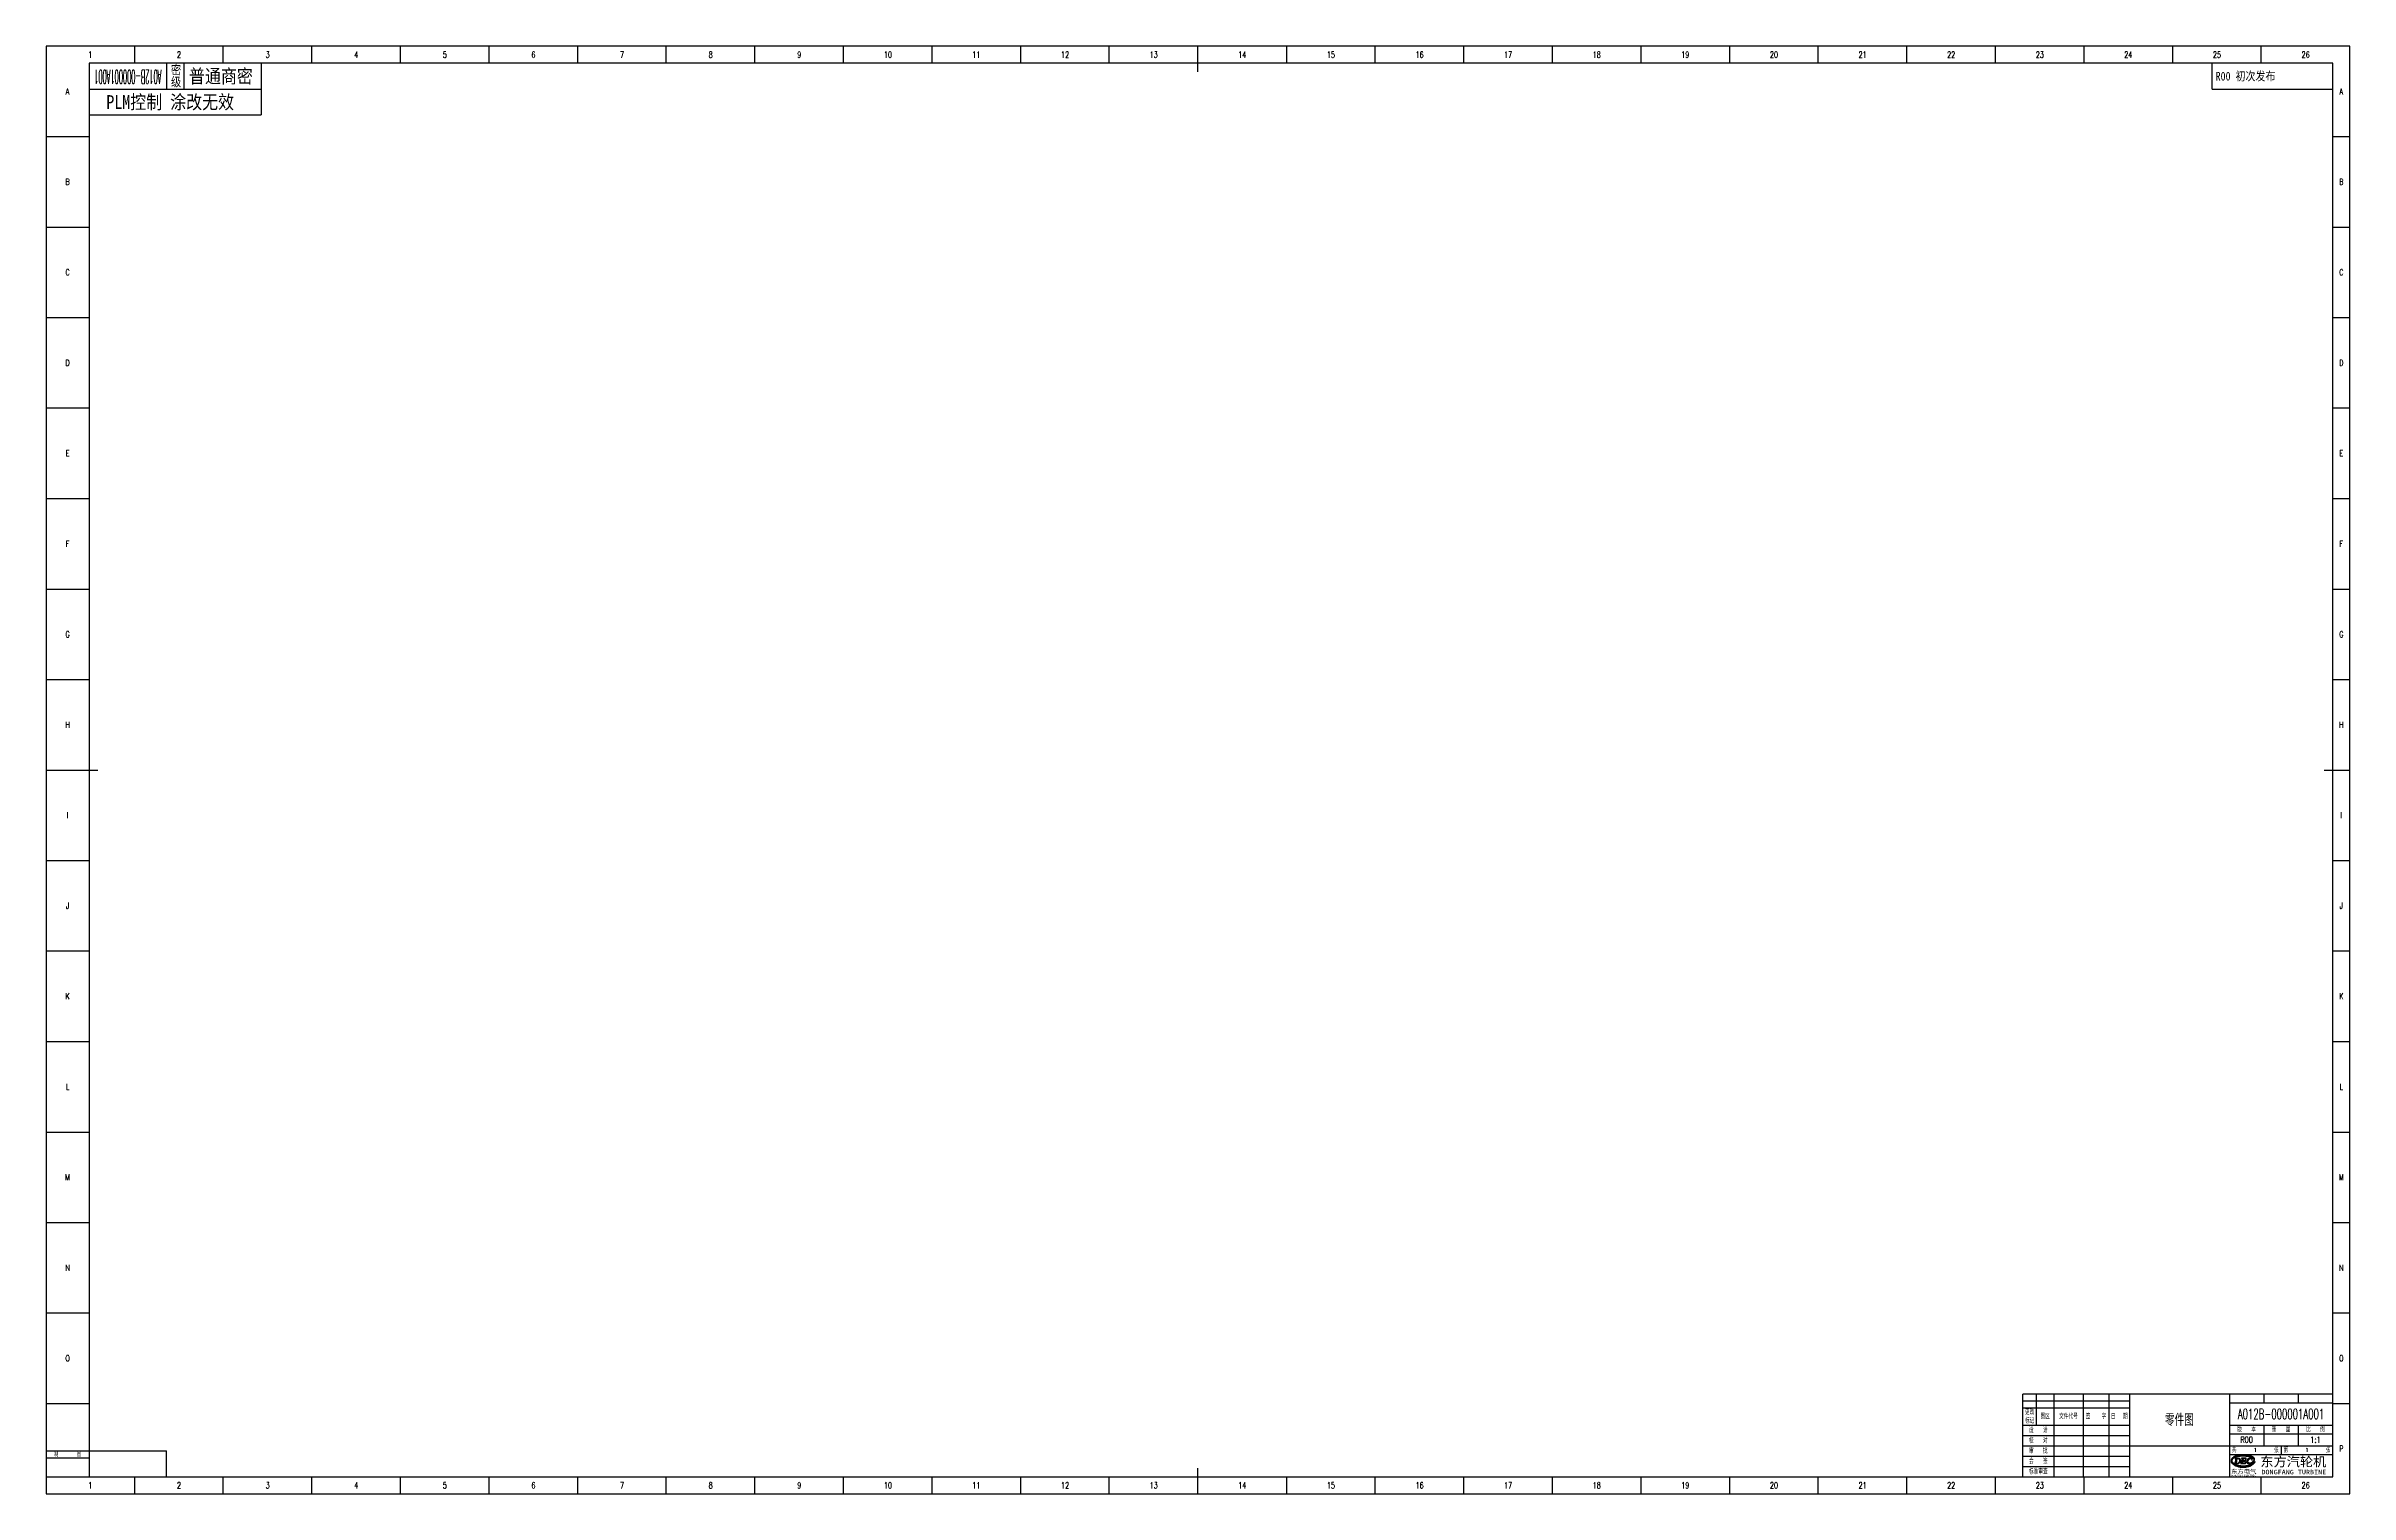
# Model space of a CAD drawing. Header units: millimetres. Extents: x 0 to 1338, y 0 to 841.
import ezdxf
from ezdxf.enums import TextEntityAlignment as Align

# ---------------------------------------------------------------- set-up
doc = ezdxf.new("R2010")
doc.units = ezdxf.units.MM
doc.layers.add('PDM_Title', color=7, linetype='Continuous')
doc.styles.add('HZ', font='TXT.SHX', dxfattribs={"width": 0.667, "bigfont": 'HZTXT.SHX'})
doc.styles.add('pdmHT', font='SIMHEI.TTF')

# ---------------------------------------------------------------- blocks, each defined once
blk = doc.blocks.new('FitPDM_DWGFrame')
at = {"layer": 'PDM_Title'}
h = blk.add_hatch(color=2, dxfattribs=at)
h.paths.add_polyline_path([(1271.3, 20.6), (1271.2, 20.6), (1271.2, 20.6), (1271.2, 20.6), (1271.3, 20.6), (1271.5, 20.6), (1271.5, 20.5), (1271.6, 20.5), (1271.6, 20.5), (1271.6, 20.4), (1271.6, 20.3), (1271.3, 18.1), (1271.2, 18), (1271.2, 17.9), (1271.2, 17.9), (1271.1, 17.8), (1271, 17.8), (1270.9, 17.8), (1270.8, 17.7), (1270.8, 17.7), (1270.7, 17.7), (1270.8, 17.6), (1270.8, 17.6), (1272.5, 17.6), (1272.7, 17.6), (1272.9, 17.7), (1273.1, 17.7), (1273.3, 17.8), (1273.5, 17.8), (1273.7, 18), (1273.9, 18.1), (1274, 18.2), (1274.2, 18.4), (1274.3, 18.5), (1274.4, 18.7), (1274.4, 18.8), (1274.5, 19), (1274.5, 19.2), (1274.5, 19.4), (1274.5, 19.6), (1274.5, 19.7), (1274.4, 19.9), (1274.3, 20.1), (1274.2, 20.3), (1274, 20.4), (1273.8, 20.5), (1273.5, 20.6), (1273.2, 20.6), (1273, 20.6)])
h.paths.add_polyline_path([(1272.5, 20.4), (1272.4, 20.3), (1272.4, 20.3), (1272.3, 20.2), (1272, 18.1), (1272, 18), (1272, 17.9), (1272, 17.9), (1272, 17.8), (1272.1, 17.8), (1272.3, 17.8), (1272.5, 17.8), (1272.6, 17.8), (1272.8, 17.8), (1272.9, 17.9), (1273, 17.9), (1273.1, 17.9), (1273.2, 18), (1273.3, 18), (1273.4, 18.1), (1273.4, 18.1), (1273.5, 18.2), (1273.6, 18.2), (1273.6, 18.3), (1273.7, 18.4), (1273.7, 18.4), (1273.8, 18.5), (1273.8, 18.6), (1273.8, 18.6), (1273.9, 18.7), (1273.9, 18.8), (1273.9, 18.9), (1274, 19), (1274, 19.1), (1274, 19.2), (1274, 19.3), (1274, 19.4), (1274, 19.5), (1274, 19.7), (1274, 19.8), (1273.9, 19.9), (1273.9, 20), (1273.8, 20), (1273.8, 20.1), (1273.8, 20.1), (1273.7, 20.2), (1273.7, 20.2), (1273.6, 20.3), (1273.5, 20.3), (1273.4, 20.4), (1273.3, 20.4), (1273.1, 20.5), (1272.9, 20.5), (1272.8, 20.5), (1272.7, 20.5)], flags=0)
h.paths.add_polyline_path([(1276.2, 20.5), (1277.2, 20.4), (1277.3, 20.4), (1277.4, 20.4), (1277.4, 20.3), (1277.5, 20.3), (1277.5, 20.2), (1277.5, 20.2), (1277.6, 20.1), (1277.6, 20), (1277.6, 20), (1277.6, 20), (1277.6, 20), (1277.7, 20), (1277.7, 20), (1277.7, 20), (1277.8, 20.1), (1277.8, 20.5), (1277.8, 20.6), (1277.8, 20.6), (1277.8, 20.6), (1277.8, 20.7), (1275, 20.7), (1275, 20.6), (1275, 20.6), (1275, 20.6), (1275.1, 20.5), (1275.2, 20.5), (1275.3, 20.5), (1275.3, 20.4), (1275.3, 20.3), (1275.3, 20.3), (1274.9, 18), (1274.9, 18), (1274.8, 17.9), (1274.8, 17.8), (1274.7, 17.8), (1274.7, 17.7), (1274.6, 17.7), (1274.6, 17.7), (1274.4, 17.7), (1274.4, 17.7), (1274.4, 17.7), (1274.4, 17.6), (1274.4, 17.6), (1277.3, 17.6), (1277.3, 17.6), (1277.4, 17.7), (1277.4, 17.7), (1277.7, 18.3), (1277.7, 18.3), (1277.7, 18.4), (1277.7, 18.4), (1277.6, 18.4), (1277.6, 18.4), (1277.6, 18.4), (1277.5, 18.4), (1277.5, 18.3), (1277.5, 18.2), (1277.4, 18.2), (1277.3, 18.1), (1277.2, 18.1), (1277.2, 18), (1277.1, 18), (1277, 17.9), (1276.9, 17.9), (1276.9, 17.8), (1276.8, 17.8), (1276.7, 17.8), (1276.7, 17.8), (1275.8, 17.8), (1275.8, 17.8), (1275.7, 17.8), (1275.7, 17.9), (1275.7, 17.9), (1275.7, 18.1), (1275.9, 19), (1275.9, 19), (1275.9, 19.1), (1275.9, 19.1), (1276, 19.1), (1276.7, 19.1), (1276.8, 19.1), (1276.9, 19.1), (1277, 19), (1277, 19), (1277.1, 18.9), (1277.1, 18.8), (1277.1, 18.8), (1277.1, 18.7), (1277.1, 18.7), (1277.1, 18.7), (1277.1, 18.7), (1277.2, 18.7), (1277.2, 18.7), (1277.2, 18.7), (1277.4, 19.6), (1277.4, 19.7), (1277.4, 19.7), (1277.4, 19.7), (1277.3, 19.7), (1277.3, 19.7), (1277.3, 19.7), (1277.3, 19.6), (1277.2, 19.6), (1277.2, 19.5), (1277.2, 19.4), (1277.2, 19.4), (1277.1, 19.4), (1277.1, 19.3), (1277, 19.3), (1276.9, 19.3), (1276.9, 19.3), (1276, 19.3), (1275.9, 19.3), (1275.9, 19.4), (1275.9, 19.4), (1276.1, 20.3), (1276.1, 20.4), (1276.1, 20.4), (1276.1, 20.4)])
h.paths.add_polyline_path([(1282.8, 18.4), (1282.9, 18.5), (1282.9, 18.5), (1282.9, 18.5), (1282.9, 18.5), (1282.9, 18.6), (1282.9, 18.6), (1282.9, 18.6), (1282.8, 18.6), (1282.8, 18.6), (1282.8, 18.6), (1282.7, 18.5), (1282.7, 18.5), (1282.7, 18.4), (1282.5, 18.3), (1282.4, 18.1), (1282.3, 18.1), (1282.2, 18), (1282.1, 17.9), (1282, 17.8), (1281.9, 17.7), (1281.8, 17.7), (1281.6, 17.5), (1281.5, 17.4), (1281.3, 17.3), (1281.1, 17.2), (1280.9, 17.1), (1280.7, 17), (1280.6, 17), (1280.6, 17), (1280.4, 16.9), (1280.3, 16.8), (1280.1, 16.8), (1279.9, 16.7), (1279.7, 16.6), (1279.5, 16.6), (1279.2, 16.5), (1279, 16.5), (1278.8, 16.4), (1278.6, 16.4), (1278.4, 16.4), (1278.1, 16.3), (1277.9, 16.3), (1277.7, 16.3), (1277.5, 16.3), (1277.2, 16.2), (1276.9, 16.2), (1276.6, 16.2), (1276.2, 16.2), (1276, 16.2), (1275.8, 16.2), (1275.4, 16.2), (1275.2, 16.2), (1275.1, 16.2), (1274.8, 16.2), (1274.6, 16.3), (1274.4, 16.3), (1274.1, 16.3), (1274, 16.4), (1273.7, 16.4), (1273.5, 16.5), (1273.2, 16.5), (1272.9, 16.6), (1272.6, 16.7), (1272.3, 16.8), (1272.1, 16.9), (1271.8, 17), (1271.6, 17.1), (1271.4, 17.1), (1271.2, 17.2), (1271, 17.3), (1270.8, 17.4), (1270.6, 17.6), (1270.5, 17.7), (1270.3, 17.8), (1270.2, 18), (1270, 18.2), (1269.9, 18.3), (1269.8, 18.4), (1269.7, 18.6), (1269.6, 18.8), (1269.6, 19.1), (1269.6, 19.3), (1269.6, 19.6), (1269.7, 19.8), (1269.8, 20), (1269.9, 20.1), (1270, 20.3), (1270.2, 20.5), (1270.3, 20.7), (1270.6, 20.9), (1270.9, 21.1), (1271, 21.1), (1271.2, 21.2), (1271.5, 21.4), (1271.8, 21.5), (1272.2, 21.6), (1272.6, 21.7), (1273, 21.8), (1273.3, 21.9), (1273.8, 22), (1274.2, 22), (1274.6, 22.1), (1275, 22.1), (1275.3, 22.1), (1276.2, 22.1), (1276.8, 22.1), (1277, 22.1), (1277.3, 22.1), (1277.5, 22), (1277.7, 22), (1277.9, 22), (1278.1, 22), (1278.3, 21.9), (1278.5, 21.9), (1278.8, 21.9), (1279, 21.8), (1279.3, 21.8), (1279.5, 21.7), (1279.7, 21.7), (1279.9, 21.6), (1280.1, 21.6), (1280.3, 21.5), (1280.5, 21.5), (1280.6, 21.4), (1280.8, 21.3), (1280.9, 21.3), (1281, 21.2), (1281.1, 21.2), (1281.1, 21.1), (1281.2, 21.1), (1281.4, 21), (1281.5, 20.9), (1281.5, 20.9), (1281.6, 20.8), (1281.7, 20.7), (1281.8, 20.6), (1281.9, 20.6), (1281.9, 20.5), (1282, 20.4), (1282, 20.3), (1282, 20.3), (1282.1, 20.2), (1282.1, 20.1), (1282.1, 20), (1282.1, 19.8), (1282.1, 19.7), (1282.1, 19.5), (1282.1, 19.5), (1282, 19.4), (1282, 19.3), (1282, 19.1), (1281.9, 19.1), (1281.8, 18.9), (1281.7, 18.8), (1281.7, 18.7), (1281.6, 18.6), (1281.5, 18.6), (1281.4, 18.5), (1281.3, 18.4), (1281.2, 18.3), (1281.1, 18.3), (1281.1, 18.2), (1281, 18.2), (1280.8, 18.1), (1280.8, 18.1), (1280.7, 18), (1280.6, 18), (1280.5, 17.9), (1280.4, 17.9), (1280.2, 17.9), (1280.1, 17.8), (1279.9, 17.8), (1279.7, 17.8), (1279.6, 17.9), (1279.4, 17.9), (1279.4, 17.9), (1279.3, 18), (1279.2, 18), (1279.2, 18.1), (1279.1, 18.1), (1279.1, 18.1), (1279, 18.1), (1279, 18.2), (1279, 18.2), (1279, 18.3), (1278.9, 18.3), (1278.9, 18.4), (1278.9, 18.4), (1278.9, 18.5), (1278.8, 18.6), (1278.8, 18.7), (1278.8, 18.8), (1278.8, 18.9), (1278.8, 19), (1278.8, 19.1), (1278.8, 19.2), (1278.8, 19.3), (1278.9, 19.4), (1278.9, 19.4), (1278.9, 19.5), (1279, 19.6), (1279, 19.6), (1279, 19.7), (1279, 19.8), (1279.1, 19.8), (1279.1, 19.8), (1279.1, 19.9), (1279.2, 19.9), (1279.2, 19.9), (1279.2, 19.9), (1279.2, 20), (1279.2, 20), (1279.3, 20), (1279.3, 20.1), (1279.3, 20.1), (1279.4, 20.1), (1279.5, 20.2), (1279.5, 20.3), (1279.6, 20.3), (1279.7, 20.4), (1279.8, 20.4), (1279.9, 20.4), (1280, 20.5), (1280.1, 20.5), (1280.1, 20.5), (1280.2, 20.5), (1280.4, 20.5), (1280.5, 20.5), (1280.6, 20.5), (1280.6, 20.4), (1280.7, 20.4), (1280.8, 20.4), (1280.8, 20.3), (1280.9, 20.3), (1280.9, 20.2), (1281, 20.2), (1281, 20.1), (1281, 20.1), (1281, 20), (1281, 20), (1281.1, 19.9), (1281.1, 19.8), (1281.1, 19.7), (1281.1, 19.7), (1281.1, 19.7), (1281.1, 19.7), (1281.2, 19.7), (1281.2, 19.7), (1281.2, 19.8), (1281.2, 19.9), (1281.3, 20.6), (1281.3, 20.6), (1281.3, 20.7), (1281.3, 20.7), (1281.2, 20.7), (1281.2, 20.7), (1281.2, 20.6), (1281.1, 20.6), (1281.1, 20.6), (1281.1, 20.6), (1281, 20.6), (1281, 20.5), (1281, 20.5), (1280.9, 20.5), (1280.8, 20.6), (1280.7, 20.6), (1280.6, 20.6), (1280.5, 20.6), (1280.4, 20.7), (1280.3, 20.7), (1280.2, 20.7), (1280, 20.7), (1279.8, 20.7), (1279.7, 20.7), (1279.6, 20.6), (1279.5, 20.6), (1279.4, 20.6), (1279.3, 20.6), (1279.2, 20.5), (1279.2, 20.5), (1279.1, 20.4), (1279, 20.4), (1278.9, 20.3), (1278.8, 20.3), (1278.8, 20.3), (1278.7, 20.2), (1278.7, 20.1), (1278.6, 20.1), (1278.5, 20), (1278.5, 19.9), (1278.4, 19.9), (1278.4, 19.8), (1278.3, 19.7), (1278.3, 19.7), (1278.3, 19.6), (1278.2, 19.5), (1278.2, 19.4), (1278.2, 19.3), (1278.2, 19.2), (1278.1, 19.2), (1278.1, 19.1), (1278.1, 19), (1278.1, 18.9), (1278.1, 18.8), (1278.1, 18.8), (1278.1, 18.8), (1278.1, 18.7), (1278.1, 18.6), (1278.1, 18.5), (1278.1, 18.4), (1278.2, 18.3), (1278.2, 18.2), (1278.3, 18.2), (1278.3, 18.1), (1278.3, 18), (1278.4, 18), (1278.4, 17.9), (1278.5, 17.8), (1278.5, 17.8), (1278.6, 17.7), (1278.7, 17.7), (1278.8, 17.6), (1278.9, 17.6), (1278.9, 17.6), (1279, 17.5), (1279.2, 17.5), (1279.3, 17.5), (1279.4, 17.5), (1279.6, 17.5), (1279.7, 17.5), (1279.9, 17.5), (1280.1, 17.5), (1280.2, 17.5), (1280.3, 17.6), (1280.4, 17.6), (1280.5, 17.6), (1280.6, 17.7), (1280.7, 17.7), (1280.8, 17.7), (1280.9, 17.8), (1280.9, 17.8), (1281, 17.9), (1281.1, 17.9), (1281.2, 18), (1281.3, 18.1), (1281.4, 18.1), (1281.4, 18.1), (1281.5, 18.2), (1281.5, 18.2), (1281.6, 18.3), (1281.7, 18.4), (1281.7, 18.4), (1281.8, 18.4), (1281.8, 18.5), (1281.8, 18.5), (1281.9, 18.6), (1281.9, 18.6), (1282, 18.7), (1282, 18.7), (1282, 18.7), (1282.1, 18.8), (1282.1, 18.8), (1282.1, 18.9), (1282.2, 18.9), (1282.2, 19), (1282.2, 19), (1282.3, 19.1), (1282.3, 19.1), (1282.4, 19.2), (1282.4, 19.2), (1282.4, 19.3), (1282.4, 19.3), (1282.4, 19.4), (1282.5, 19.5), (1282.5, 19.6), (1282.5, 19.6), (1282.5, 19.7), (1282.6, 19.8), (1282.6, 19.9), (1282.6, 20), (1282.6, 20.2), (1282.6, 20.4), (1282.5, 20.5), (1282.5, 20.5), (1282.5, 20.6), (1282.4, 20.7), (1282.4, 20.7), (1282.3, 20.8), (1282.3, 20.8), (1282.3, 20.9), (1282.2, 21), (1282.1, 21), (1282.1, 21.1), (1282, 21.2), (1281.9, 21.2), (1281.9, 21.3), (1281.8, 21.3), (1281.7, 21.4), (1281.6, 21.4), (1281.6, 21.5), (1281.5, 21.5), (1281.4, 21.6), (1281.3, 21.6), (1281.3, 21.7), (1281.2, 21.7), (1281.1, 21.7), (1281.1, 21.8), (1281, 21.8), (1281, 21.8), (1280.9, 21.9), (1280.8, 21.9), (1280.7, 21.9), (1280.6, 22), (1280.5, 22), (1280.4, 22), (1280.4, 22.1), (1280.3, 22.1), (1280.2, 22.1), (1280.1, 22.2), (1280, 22.2), (1279.9, 22.2), (1279.8, 22.2), (1279.7, 22.3), (1279.6, 22.3), (1279.5, 22.3), (1279.4, 22.3), (1279.3, 22.4), (1279.2, 22.4), (1279.1, 22.4), (1279, 22.4), (1279, 22.5), (1278.8, 22.5), (1278.7, 22.5), (1278.6, 22.5), (1278.6, 22.5), (1278.5, 22.5), (1278.4, 22.6), (1278.3, 22.6), (1278.1, 22.6), (1278, 22.6), (1277.9, 22.6), (1277.8, 22.7), (1277.7, 22.7), (1277.5, 22.7), (1277.3, 22.7), (1277.1, 22.7), (1276.9, 22.7), (1276.7, 22.7), (1276.5, 22.8), (1276.3, 22.8), (1276, 22.8), (1275.6, 22.8), (1275.4, 22.8), (1275.1, 22.8), (1274.9, 22.8), (1274.6, 22.7), (1274.4, 22.7), (1274.2, 22.7), (1274.1, 22.7), (1273.9, 22.6), (1273.8, 22.6), (1273.7, 22.6), (1273.6, 22.6), (1273.5, 22.6), (1273.4, 22.6), (1273.3, 22.5), (1273.1, 22.5), (1273.1, 22.5), (1272.9, 22.5), (1272.8, 22.4), (1272.7, 22.4), (1272.6, 22.4), (1272.5, 22.4), (1272.4, 22.3), (1272.3, 22.3), (1272.2, 22.3), (1272.2, 22.2), (1272.1, 22.2), (1272, 22.2), (1271.9, 22.2), (1271.8, 22.1), (1271.8, 22.1), (1271.7, 22.1), (1271.6, 22), (1271.5, 22), (1271.4, 22), (1271.3, 21.9), (1271.3, 21.9), (1271.2, 21.8), (1271.1, 21.8), (1271, 21.7), (1270.9, 21.7), (1270.8, 21.7), (1270.7, 21.6), (1270.7, 21.6), (1270.6, 21.5), (1270.5, 21.5), (1270.4, 21.4), (1270.4, 21.4), (1270.2, 21.3), (1270.1, 21.2), (1269.9, 21), (1269.7, 20.8), (1269.5, 20.6), (1269.4, 20.4), (1269.3, 20.2), (1269.2, 20), (1269.1, 19.9), (1269.1, 19.7), (1269, 19.5), (1269, 19.3), (1269, 19.2), (1269, 19.1), (1269, 19), (1269.1, 18.7), (1269.1, 18.5), (1269.3, 18.3), (1269.4, 18.1), (1269.5, 17.9), (1269.7, 17.7), (1269.8, 17.6), (1270, 17.4), (1270.2, 17.2), (1270.4, 17.1), (1270.7, 16.9), (1270.9, 16.7), (1271.2, 16.6), (1271.5, 16.4), (1271.9, 16.3), (1272.4, 16.1), (1272.9, 15.9), (1273.2, 15.8), (1273.6, 15.7), (1273.9, 15.7), (1274.3, 15.6), (1274.6, 15.6), (1275.1, 15.5), (1275.8, 15.5), (1276.3, 15.5), (1276.6, 15.5), (1277.1, 15.6), (1277.6, 15.6), (1278, 15.7), (1278.4, 15.7), (1278.8, 15.9), (1279.3, 16), (1279.7, 16.1), (1280, 16.2), (1280.4, 16.4), (1280.7, 16.5), (1281, 16.7), (1281.3, 16.9), (1281.6, 17.2), (1281.8, 17.3), (1281.9, 17.4), (1282, 17.5), (1282.1, 17.6), (1282.3, 17.8), (1282.5, 18), (1282.6, 18.1), (1282.7, 18.2)])
at = {"layer": 'PDM_Title', "color": 2}
for p, q in [((1338, 841), (0, 841)), ((0, 841), (0, 0)), ((51.5, 831), (51.5, 841)), ((102.9, 831), (102.9, 841)), ((154.4, 831), (154.4, 841)), ((205.8, 831), (205.8, 841)), ((257.3, 831), (257.3, 841)), ((308.8, 831), (308.8, 841)), ((360.2, 831), (360.2, 841)), ((411.7, 831), (411.7, 841)), ((463.2, 831), (463.2, 841)), ((514.6, 831), (514.6, 841)), ((566.1, 831), (566.1, 841)), ((617.5, 831), (617.5, 841)), ((720.5, 831), (720.5, 841)), ((771.9, 831), (771.9, 841)), ((823.4, 831), (823.4, 841)), ((874.8, 831), (874.8, 841)), ((926.3, 831), (926.3, 841)), ((977.8, 831), (977.8, 841)), ((1029.2, 831), (1029.2, 841)), ((1080.7, 831), (1080.7, 841)), ((1132.2, 831), (1132.2, 841)), ((1183.6, 831), (1183.6, 841)), ((1235.1, 831), (1235.1, 841)), ((1286.5, 831), (1286.5, 841)), ((1338, 0), (1338, 841)), ((0, 788.4), (25, 788.4)), ((1328, 788.4), (1338, 788.4)), ((0, 735.9), (25, 735.9)), ((1328, 735.9), (1338, 735.9)), ((0, 683.3), (25, 683.3)), ((1328, 683.3), (1338, 683.3)), ((0, 630.8), (25, 630.8)), ((1328, 630.8), (1338, 630.8)), ((0, 578.2), (25, 578.2)), ((1328, 578.2), (1338, 578.2)), ((0, 525.6), (25, 525.6)), ((1328, 525.6), (1338, 525.6)), ((0, 473.1), (25, 473.1)), ((1328, 473.1), (1338, 473.1)), ((0, 367.9), (25, 367.9)), ((1328, 367.9), (1338, 367.9)), ((0, 315.4), (25, 315.4)), ((1328, 315.4), (1338, 315.4)), ((0, 262.8), (25, 262.8)), ((1328, 262.8), (1338, 262.8)), ((0, 210.2), (25, 210.2)), ((1328, 210.2), (1338, 210.2)), ((0, 157.7), (25, 157.7)), ((1328, 157.7), (1338, 157.7)), ((0, 105.1), (25, 105.1)), ((1328, 105.1), (1338, 105.1)), ((1148, 54), (1210, 54)), ((1156, 40), (1156, 58)), ((1166, 58), (1166, 10)), ((1183, 58), (1183, 10)), ((1198, 58), (1198, 10)), ((1210, 58), (1210, 10)), ((1268, 58), (1268, 28)), ((1268, 58), (1268, 10)), ((1288, 58), (1288, 53)), ((1308, 58), (1308, 53)), ((0, 52.6), (25, 52.6)), ((1148, 50), (1210, 50)), ((1268, 53), (1328, 53)), ((1328, 52.6), (1338, 52.6)), ((1148, 40), (1210, 40)), ((1148, 34), (1210, 34)), ((1148, 28), (1210, 28)), ((1210, 28), (1268, 28)), ((1268, 40), (1328, 40)), ((1268, 35), (1328, 35)), ((1268, 28), (1328, 28)), ((1288, 40), (1288, 28)), ((1298, 28), (1298, 23)), ((1308, 40), (1308, 28)), ((0, 25), (25, 25)), ((0, 21), (25, 21)), ((1148, 22), (1210, 22)), ((1148, 16), (1210, 16)), ((1268, 23), (1328, 23)), ((1269.1, 19.7), (1269, 19.5)), ((1269, 19.5), (1269, 19.3)), ((1269, 19.3), (1269, 19.2)), ((1269, 19.2), (1269, 19.1)), ((1269, 19.1), (1269, 19)), ((1269, 19), (1269.1, 18.7)), ((1269.2, 20), (1269.1, 19.9)), ((1269.1, 19.9), (1269.1, 19.7)), ((1269.1, 18.7), (1269.1, 18.5)), ((1269.1, 18.5), (1269.3, 18.3)), ((1269.3, 20.2), (1269.2, 20)), ((1269.4, 20.4), (1269.3, 20.2)), ((1269.3, 18.3), (1269.4, 18.1)), ((1269.5, 20.6), (1269.4, 20.4)), ((1269.4, 18.1), (1269.5, 17.9)), ((1269.7, 20.8), (1269.5, 20.6)), ((1269.5, 17.9), (1269.7, 17.7)), ((1269.6, 19.6), (1269.7, 19.8)), ((1269.6, 19.3), (1269.6, 19.6)), ((1269.6, 19.1), (1269.6, 19.3)), ((1269.6, 18.8), (1269.6, 19.1)), ((1269.7, 18.6), (1269.6, 18.8)), ((1269.9, 21), (1269.7, 20.8)), ((1269.7, 19.8), (1269.8, 20)), ((1269.8, 18.4), (1269.7, 18.6)), ((1269.7, 17.7), (1269.8, 17.6)), ((1269.8, 20), (1269.9, 20.1)), ((1269.9, 18.3), (1269.8, 18.4)), ((1269.8, 17.6), (1270, 17.4)), ((1270.1, 21.2), (1269.9, 21)), ((1269.9, 20.1), (1270, 20.3)), ((1270, 18.2), (1269.9, 18.3)), ((1270, 20.3), (1270.2, 20.5)), ((1270.2, 18), (1270, 18.2)), ((1270, 17.4), (1270.2, 17.2)), ((1270.2, 21.3), (1270.1, 21.2)), ((1270.4, 21.4), (1270.2, 21.3)), ((1270.2, 20.5), (1270.3, 20.7)), ((1270.3, 17.8), (1270.2, 18)), ((1270.2, 17.2), (1270.4, 17.1)), ((1270.3, 20.7), (1270.6, 20.9)), ((1270.5, 17.7), (1270.3, 17.8)), ((1270.5, 21.5), (1270.4, 21.4)), ((1270.4, 21.4), (1270.4, 21.4)), ((1270.4, 17.1), (1270.7, 16.9)), ((1270.6, 21.5), (1270.5, 21.5)), ((1270.6, 17.6), (1270.5, 17.7)), ((1270.7, 21.6), (1270.6, 21.5)), ((1270.6, 20.9), (1270.9, 21.1)), ((1270.8, 17.4), (1270.6, 17.6)), ((1270.8, 21.7), (1270.7, 21.6)), ((1270.7, 21.6), (1270.7, 21.6)), ((1270.8, 17.7), (1270.7, 17.7)), ((1270.7, 17.7), (1270.8, 17.6)), ((1270.7, 16.9), (1270.9, 16.7)), ((1270.9, 21.7), (1270.8, 21.7)), ((1270.9, 17.8), (1270.8, 17.7)), ((1270.8, 17.7), (1270.8, 17.7)), ((1270.8, 17.6), (1270.8, 17.6)), ((1270.8, 17.6), (1272.5, 17.6)), ((1271, 17.3), (1270.8, 17.4)), ((1271, 21.7), (1270.9, 21.7)), ((1270.9, 21.1), (1271, 21.1)), ((1271, 17.8), (1270.9, 17.8)), ((1270.9, 16.7), (1271.2, 16.6)), ((1271.1, 21.8), (1271, 21.7)), ((1271, 21.1), (1271.2, 21.2)), ((1271.1, 17.8), (1271, 17.8)), ((1271.2, 17.2), (1271, 17.3)), ((1271.2, 21.8), (1271.1, 21.8)), ((1271.2, 17.9), (1271.1, 17.8)), ((1271.3, 21.9), (1271.2, 21.8)), ((1271.2, 21.2), (1271.5, 21.4)), ((1271.3, 20.6), (1271.2, 20.6)), ((1271.2, 20.6), (1271.2, 20.6)), ((1271.2, 20.6), (1271.2, 20.6)), ((1271.2, 20.6), (1271.3, 20.6)), ((1271.3, 18.1), (1271.2, 18)), ((1271.2, 18), (1271.2, 17.9)), ((1271.2, 17.9), (1271.2, 17.9)), ((1271.4, 17.1), (1271.2, 17.2)), ((1271.2, 16.6), (1271.5, 16.4)), ((1271.4, 22), (1271.3, 21.9)), ((1271.3, 21.9), (1271.3, 21.9)), ((1271.3, 20.6), (1271.5, 20.6)), ((1273, 20.6), (1271.3, 20.6)), ((1271.6, 20.3), (1271.3, 18.1)), ((1271.5, 22), (1271.4, 22)), ((1271.6, 17.1), (1271.4, 17.1)), ((1271.6, 22), (1271.5, 22)), ((1271.5, 21.4), (1271.8, 21.5)), ((1271.5, 20.6), (1271.5, 20.5)), ((1271.5, 20.5), (1271.6, 20.5)), ((1271.5, 16.4), (1271.9, 16.3)), ((1271.7, 22.1), (1271.6, 22)), ((1271.6, 20.5), (1271.6, 20.5)), ((1271.6, 20.5), (1271.6, 20.4)), ((1271.6, 20.4), (1271.6, 20.3)), ((1271.8, 17), (1271.6, 17.1)), ((1271.8, 22.1), (1271.7, 22.1)), ((1271.9, 22.2), (1271.8, 22.1)), ((1271.8, 22.1), (1271.8, 22.1)), ((1271.8, 21.5), (1272.2, 21.6)), ((1272.1, 16.9), (1271.8, 17)), ((1272, 22.2), (1271.9, 22.2)), ((1271.9, 16.3), (1272.4, 16.1)), ((1272.1, 22.2), (1272, 22.2)), ((1272.3, 20.2), (1272, 18.1)), ((1272, 18.1), (1272, 18)), ((1272, 18), (1272, 17.9)), ((1272, 17.9), (1272, 17.9)), ((1272, 17.9), (1272, 17.8)), ((1272, 17.8), (1272.1, 17.8)), ((1272.2, 22.2), (1272.1, 22.2)), ((1272.1, 17.8), (1272.3, 17.8)), ((1272.3, 16.8), (1272.1, 16.9)), ((1272.3, 22.3), (1272.2, 22.3)), ((1272.2, 22.3), (1272.2, 22.2)), ((1272.2, 21.6), (1272.6, 21.7)), ((1272.4, 22.3), (1272.3, 22.3)), ((1272.4, 20.3), (1272.3, 20.2)), ((1272.3, 17.8), (1272.5, 17.8)), ((1272.6, 16.7), (1272.3, 16.8)), ((1272.5, 22.4), (1272.4, 22.3)), ((1272.5, 20.4), (1272.4, 20.3)), ((1272.4, 20.3), (1272.4, 20.3)), ((1272.4, 16.1), (1272.9, 15.9)), ((1272.6, 22.4), (1272.5, 22.4)), ((1272.7, 20.5), (1272.5, 20.4)), ((1272.5, 17.8), (1272.6, 17.8)), ((1272.5, 17.6), (1272.7, 17.6)), ((1272.7, 22.4), (1272.6, 22.4)), ((1272.6, 21.7), (1273, 21.8)), ((1272.6, 17.8), (1272.8, 17.8)), ((1272.9, 16.6), (1272.6, 16.7)), ((1272.8, 22.4), (1272.7, 22.4)), ((1272.8, 20.5), (1272.7, 20.5)), ((1272.7, 17.6), (1272.9, 17.7)), ((1272.9, 22.5), (1272.8, 22.4)), ((1272.9, 20.5), (1272.8, 20.5)), ((1272.8, 17.8), (1272.9, 17.9)), ((1273.1, 22.5), (1272.9, 22.5)), ((1273.1, 20.5), (1272.9, 20.5)), ((1272.9, 17.9), (1273, 17.9)), ((1272.9, 17.7), (1273.1, 17.7)), ((1273.2, 16.5), (1272.9, 16.6)), ((1272.9, 15.9), (1273.2, 15.8)), ((1273, 21.8), (1273.3, 21.9)), ((1273.2, 20.6), (1273, 20.6)), ((1273, 17.9), (1273.1, 17.9)), ((1273.3, 22.5), (1273.1, 22.5)), ((1273.1, 22.5), (1273.1, 22.5)), ((1273.3, 20.4), (1273.1, 20.5)), ((1273.1, 17.9), (1273.2, 18)), ((1273.1, 17.7), (1273.3, 17.8)), ((1273.5, 20.6), (1273.2, 20.6)), ((1273.2, 18), (1273.3, 18)), ((1273.5, 16.5), (1273.2, 16.5)), ((1273.2, 15.8), (1273.6, 15.7)), ((1273.4, 22.6), (1273.3, 22.5)), ((1273.3, 21.9), (1273.8, 22)), ((1273.4, 20.4), (1273.3, 20.4)), ((1273.3, 18), (1273.4, 18.1)), ((1273.3, 17.8), (1273.5, 17.8)), ((1273.5, 22.6), (1273.4, 22.6)), ((1273.5, 20.3), (1273.4, 20.4)), ((1273.4, 18.1), (1273.5, 18.2)), ((1273.4, 18.1), (1273.4, 18.1)), ((1273.6, 22.6), (1273.5, 22.6)), ((1273.8, 20.5), (1273.5, 20.6)), ((1273.6, 20.3), (1273.5, 20.3)), ((1273.5, 18.2), (1273.6, 18.2)), ((1273.5, 17.8), (1273.7, 18)), ((1273.7, 16.4), (1273.5, 16.5)), ((1273.7, 22.6), (1273.6, 22.6)), ((1273.7, 20.2), (1273.6, 20.3)), ((1273.6, 18.3), (1273.7, 18.4)), ((1273.6, 18.2), (1273.6, 18.3)), ((1273.6, 15.7), (1273.9, 15.7)), ((1273.8, 22.6), (1273.7, 22.6)), ((1273.8, 20.1), (1273.7, 20.2)), ((1273.7, 20.2), (1273.7, 20.2)), ((1273.7, 18.4), (1273.8, 18.5)), ((1273.7, 18.4), (1273.7, 18.4)), ((1273.7, 18), (1273.9, 18.1)), ((1274, 16.4), (1273.7, 16.4)), ((1273.9, 22.6), (1273.8, 22.6)), ((1273.8, 22), (1274.2, 22)), ((1274, 20.4), (1273.8, 20.5)), ((1273.8, 20), (1273.8, 20.1)), ((1273.8, 20.1), (1273.8, 20.1)), ((1273.9, 20), (1273.8, 20)), ((1273.8, 18.6), (1273.9, 18.7)), ((1273.8, 18.5), (1273.8, 18.6)), ((1273.8, 18.6), (1273.8, 18.6)), ((1274.1, 22.7), (1273.9, 22.6)), ((1273.9, 19.9), (1273.9, 20)), ((1274, 19.8), (1273.9, 19.9)), ((1273.9, 18.9), (1274, 19)), ((1273.9, 18.8), (1273.9, 18.9)), ((1273.9, 18.7), (1273.9, 18.8)), ((1273.9, 18.1), (1274, 18.2)), ((1273.9, 15.7), (1274.3, 15.6)), ((1274.2, 20.3), (1274, 20.4)), ((1274, 19.7), (1274, 19.8)), ((1274, 19.5), (1274, 19.7)), ((1274, 19.4), (1274, 19.5)), ((1274, 19.3), (1274, 19.4)), ((1274, 19.2), (1274, 19.3)), ((1274, 19.1), (1274, 19.2)), ((1274, 19), (1274, 19.1)), ((1274, 18.2), (1274.2, 18.4)), ((1274.1, 16.3), (1274, 16.4)), ((1274.2, 22.7), (1274.1, 22.7)), ((1274.4, 16.3), (1274.1, 16.3)), ((1274.4, 22.7), (1274.2, 22.7)), ((1274.2, 22), (1274.6, 22.1)), ((1274.3, 20.1), (1274.2, 20.3)), ((1274.2, 18.4), (1274.3, 18.5)), ((1274.4, 19.9), (1274.3, 20.1)), ((1274.3, 18.5), (1274.4, 18.7)), ((1274.3, 15.6), (1274.6, 15.6)), ((1274.6, 22.7), (1274.4, 22.7)), ((1274.5, 19.7), (1274.4, 19.9)), ((1274.4, 18.8), (1274.5, 19)), ((1274.4, 18.7), (1274.4, 18.8)), ((1274.6, 17.7), (1274.4, 17.7)), ((1274.4, 17.7), (1274.4, 17.7)), ((1274.4, 17.7), (1274.4, 17.7)), ((1274.4, 17.7), (1274.4, 17.6)), ((1274.4, 17.6), (1274.4, 17.6)), ((1274.4, 17.6), (1277.3, 17.6)), ((1274.6, 16.3), (1274.4, 16.3)), ((1274.5, 19.6), (1274.5, 19.7)), ((1274.5, 19.4), (1274.5, 19.6)), ((1274.5, 19.2), (1274.5, 19.4)), ((1274.5, 19), (1274.5, 19.2)), ((1274.9, 22.8), (1274.6, 22.7)), ((1274.6, 22.1), (1275, 22.1)), ((1274.7, 17.7), (1274.6, 17.7)), ((1274.6, 17.7), (1274.6, 17.7)), ((1274.8, 16.2), (1274.6, 16.3)), ((1274.6, 15.6), (1275.1, 15.5)), ((1274.8, 17.8), (1274.7, 17.8)), ((1274.7, 17.8), (1274.7, 17.7)), ((1274.9, 18), (1274.8, 17.9)), ((1274.8, 17.9), (1274.8, 17.8)), ((1275.1, 16.2), (1274.8, 16.2)), ((1275.1, 22.8), (1274.9, 22.8)), ((1275.3, 20.3), (1274.9, 18)), ((1274.9, 18), (1274.9, 18)), ((1275, 22.1), (1275.3, 22.1)), ((1277.8, 20.7), (1275, 20.7)), ((1275, 20.7), (1275, 20.6)), ((1275, 20.6), (1275, 20.6)), ((1275, 20.6), (1275, 20.6)), ((1275, 20.6), (1275.1, 20.5)), ((1275.4, 22.8), (1275.1, 22.8)), ((1275.1, 20.5), (1275.2, 20.5)), ((1275.2, 16.2), (1275.1, 16.2)), ((1275.1, 15.5), (1275.8, 15.5)), ((1275.2, 20.5), (1275.3, 20.5)), ((1275.4, 16.2), (1275.2, 16.2)), ((1275.3, 22.1), (1276.2, 22.1)), ((1275.3, 20.5), (1275.3, 20.4)), ((1275.3, 20.4), (1275.3, 20.3)), ((1275.3, 20.3), (1275.3, 20.3)), ((1275.6, 22.8), (1275.4, 22.8)), ((1275.8, 16.2), (1275.4, 16.2)), ((1276, 22.8), (1275.6, 22.8)), ((1275.7, 18.1), (1275.9, 19)), ((1275.7, 17.9), (1275.7, 18.1)), ((1275.7, 17.8), (1275.7, 17.9)), ((1275.7, 17.9), (1275.7, 17.9)), ((1275.8, 17.8), (1275.7, 17.8)), ((1276.7, 17.8), (1275.8, 17.8)), ((1275.8, 17.8), (1275.8, 17.8)), ((1276, 16.2), (1275.8, 16.2)), ((1275.8, 15.5), (1276.3, 15.5)), ((1275.9, 19.4), (1276.1, 20.3)), ((1275.9, 19.3), (1275.9, 19.4)), ((1275.9, 19.4), (1275.9, 19.4)), ((1276, 19.3), (1275.9, 19.3)), ((1275.9, 19), (1275.9, 19.1)), ((1275.9, 19.1), (1275.9, 19.1)), ((1275.9, 19.1), (1276, 19.1)), ((1275.9, 19), (1275.9, 19)), ((1276.3, 22.8), (1276, 22.8)), ((1276.9, 19.3), (1276, 19.3)), ((1276, 19.1), (1276.7, 19.1)), ((1276.2, 16.2), (1276, 16.2)), ((1276.1, 20.4), (1276.2, 20.5)), ((1276.1, 20.3), (1276.1, 20.4)), ((1276.1, 20.4), (1276.1, 20.4)), ((1276.1, 20.4), (1276.1, 20.4)), ((1276.2, 22.1), (1276.8, 22.1)), ((1276.2, 20.5), (1277.2, 20.4)), ((1276.6, 16.2), (1276.2, 16.2)), ((1276.5, 22.8), (1276.3, 22.8)), ((1276.3, 15.5), (1276.6, 15.5)), ((1276.7, 22.7), (1276.5, 22.8)), ((1276.9, 16.2), (1276.6, 16.2)), ((1276.6, 15.5), (1277.1, 15.6)), ((1276.9, 22.7), (1276.7, 22.7)), ((1276.7, 19.1), (1276.8, 19.1)), ((1276.8, 17.8), (1276.7, 17.8)), ((1276.7, 17.8), (1276.7, 17.8)), ((1276.8, 22.1), (1277, 22.1)), ((1276.8, 19.1), (1276.9, 19.1)), ((1276.9, 17.8), (1276.8, 17.8)), ((1277.1, 22.7), (1276.9, 22.7)), ((1277, 19.3), (1276.9, 19.3)), ((1276.9, 19.3), (1276.9, 19.3)), ((1276.9, 19.1), (1277, 19)), ((1277, 17.9), (1276.9, 17.9)), ((1276.9, 17.9), (1276.9, 17.8)), ((1277.2, 16.2), (1276.9, 16.2)), ((1277, 22.1), (1277.3, 22.1)), ((1277.1, 19.3), (1277, 19.3)), ((1277, 19), (1277, 19)), ((1277, 19), (1277.1, 18.9)), ((1277.1, 18), (1277, 17.9)), ((1277.3, 22.7), (1277.1, 22.7)), ((1277.2, 19.4), (1277.1, 19.4)), ((1277.1, 19.4), (1277.1, 19.3)), ((1277.1, 18.9), (1277.1, 18.8)), ((1277.1, 18.8), (1277.1, 18.8)), ((1277.1, 18.8), (1277.1, 18.7)), ((1277.1, 18.7), (1277.1, 18.7)), ((1277.1, 18.7), (1277.1, 18.7)), ((1277.1, 18.7), (1277.1, 18.7)), ((1277.1, 18.7), (1277.2, 18.7)), ((1277.2, 18), (1277.1, 18)), ((1277.1, 15.6), (1277.6, 15.6)), ((1277.2, 20.4), (1277.3, 20.4)), ((1277.2, 18.7), (1277.4, 19.6)), ((1277.3, 19.6), (1277.2, 19.6)), ((1277.2, 19.6), (1277.2, 19.5)), ((1277.2, 19.5), (1277.2, 19.4)), ((1277.2, 19.4), (1277.2, 19.4)), ((1277.2, 18.7), (1277.2, 18.7)), ((1277.2, 18.7), (1277.2, 18.7)), ((1277.3, 18.1), (1277.2, 18.1)), ((1277.2, 18.1), (1277.2, 18)), ((1277.5, 16.3), (1277.2, 16.2)), ((1277.5, 22.7), (1277.3, 22.7)), ((1277.3, 22.1), (1277.5, 22)), ((1277.3, 20.4), (1277.4, 20.4)), ((1277.4, 19.7), (1277.3, 19.7)), ((1277.3, 19.7), (1277.3, 19.7)), ((1277.3, 19.7), (1277.3, 19.7)), ((1277.3, 19.7), (1277.3, 19.6)), ((1277.4, 18.2), (1277.3, 18.1)), ((1277.3, 17.6), (1277.4, 17.7)), ((1277.3, 17.6), (1277.3, 17.6)), ((1277.4, 20.4), (1277.4, 20.3)), ((1277.4, 20.3), (1277.5, 20.3)), ((1277.4, 19.6), (1277.4, 19.7)), ((1277.4, 19.7), (1277.4, 19.7)), ((1277.4, 19.7), (1277.4, 19.7)), ((1277.4, 17.7), (1277.7, 18.3)), ((1277.5, 18.2), (1277.4, 18.2)), ((1277.4, 17.7), (1277.4, 17.7)), ((1277.7, 22.7), (1277.5, 22.7)), ((1277.5, 22), (1277.7, 22)), ((1277.5, 20.3), (1277.5, 20.2)), ((1277.5, 20.2), (1277.5, 20.2)), ((1277.5, 20.2), (1277.6, 20.1)), ((1277.6, 18.4), (1277.5, 18.4)), ((1277.5, 18.4), (1277.5, 18.3)), ((1277.5, 18.3), (1277.5, 18.2)), ((1277.7, 16.3), (1277.5, 16.3)), ((1277.6, 20.1), (1277.6, 20)), ((1277.6, 20), (1277.6, 20)), ((1277.6, 20), (1277.6, 20)), ((1277.6, 20), (1277.6, 20)), ((1277.6, 20), (1277.7, 20)), ((1277.7, 18.4), (1277.6, 18.4)), ((1277.6, 18.4), (1277.6, 18.4)), ((1277.6, 18.4), (1277.6, 18.4)), ((1277.6, 15.6), (1278, 15.7)), ((1277.8, 22.7), (1277.7, 22.7)), ((1277.7, 22), (1277.9, 22)), ((1277.7, 20), (1277.8, 20.1)), ((1277.7, 20), (1277.7, 20)), ((1277.7, 20), (1277.7, 20)), ((1277.7, 18.3), (1277.7, 18.4)), ((1277.7, 18.4), (1277.7, 18.4)), ((1277.7, 18.3), (1277.7, 18.3)), ((1277.9, 16.3), (1277.7, 16.3)), ((1277.9, 22.6), (1277.8, 22.7)), ((1277.8, 20.6), (1277.8, 20.7)), ((1277.8, 20.5), (1277.8, 20.6)), ((1277.8, 20.6), (1277.8, 20.6)), ((1277.8, 20.6), (1277.8, 20.6)), ((1277.8, 20.1), (1277.8, 20.5)), ((1278, 22.6), (1277.9, 22.6)), ((1277.9, 22), (1278.1, 22)), ((1278.1, 16.3), (1277.9, 16.3)), ((1278.1, 22.6), (1278, 22.6)), ((1278, 15.7), (1278.4, 15.7)), ((1278.3, 22.6), (1278.1, 22.6)), ((1278.1, 22), (1278.3, 21.9)), ((1278.2, 19.2), (1278.1, 19.2)), ((1278.1, 19.2), (1278.1, 19.1)), ((1278.1, 19.1), (1278.1, 19)), ((1278.1, 19), (1278.1, 18.9)), ((1278.1, 18.9), (1278.1, 18.8)), ((1278.1, 18.8), (1278.1, 18.8)), ((1278.1, 18.8), (1278.1, 18.8)), ((1278.1, 18.8), (1278.1, 18.7)), ((1278.1, 18.7), (1278.1, 18.6)), ((1278.1, 18.6), (1278.1, 18.5)), ((1278.1, 18.5), (1278.1, 18.4)), ((1278.1, 18.4), (1278.2, 18.3)), ((1278.4, 16.4), (1278.1, 16.3)), ((1278.3, 19.6), (1278.2, 19.5)), ((1278.2, 19.5), (1278.2, 19.4)), ((1278.2, 19.4), (1278.2, 19.3)), ((1278.2, 19.3), (1278.2, 19.2)), ((1278.2, 18.3), (1278.2, 18.2)), ((1278.2, 18.2), (1278.3, 18.2)), ((1278.4, 22.6), (1278.3, 22.6)), ((1278.3, 21.9), (1278.5, 21.9)), ((1278.4, 19.8), (1278.3, 19.7)), ((1278.3, 19.7), (1278.3, 19.7)), ((1278.3, 19.7), (1278.3, 19.6)), ((1278.3, 18.2), (1278.3, 18.1)), ((1278.3, 18.1), (1278.3, 18)), ((1278.3, 18), (1278.4, 18)), ((1278.5, 22.5), (1278.4, 22.6)), ((1278.5, 19.9), (1278.4, 19.9)), ((1278.4, 19.9), (1278.4, 19.8)), ((1278.4, 18), (1278.4, 17.9)), ((1278.4, 17.9), (1278.5, 17.8)), ((1278.6, 16.4), (1278.4, 16.4)), ((1278.4, 15.7), (1278.8, 15.9)), ((1278.6, 22.5), (1278.5, 22.5)), ((1278.5, 21.9), (1278.8, 21.9)), ((1278.6, 20.1), (1278.5, 20)), ((1278.5, 20), (1278.5, 19.9)), ((1278.5, 17.8), (1278.5, 17.8)), ((1278.5, 17.8), (1278.6, 17.7)), ((1278.7, 22.5), (1278.6, 22.5)), ((1278.6, 22.5), (1278.6, 22.5)), ((1278.7, 20.1), (1278.6, 20.1)), ((1278.6, 17.7), (1278.7, 17.7)), ((1278.8, 16.4), (1278.6, 16.4)), ((1278.8, 22.5), (1278.7, 22.5)), ((1278.8, 20.3), (1278.7, 20.2)), ((1278.7, 20.2), (1278.7, 20.1)), ((1278.7, 17.7), (1278.8, 17.6)), ((1279, 22.5), (1278.8, 22.5)), ((1278.8, 21.9), (1279, 21.8)), ((1278.9, 20.3), (1278.8, 20.3)), ((1278.8, 20.3), (1278.8, 20.3)), ((1278.8, 19.3), (1278.9, 19.4)), ((1278.8, 19.2), (1278.8, 19.3)), ((1278.8, 19.1), (1278.8, 19.2)), ((1278.8, 19), (1278.8, 19.1)), ((1278.8, 18.9), (1278.8, 19)), ((1278.8, 18.8), (1278.8, 18.9)), ((1278.8, 18.7), (1278.8, 18.8)), ((1278.8, 18.6), (1278.8, 18.7)), ((1278.9, 18.5), (1278.8, 18.6)), ((1278.8, 17.6), (1278.9, 17.6)), ((1279, 16.5), (1278.8, 16.4)), ((1278.8, 15.9), (1279.3, 16)), ((1279, 20.4), (1278.9, 20.3)), ((1278.9, 19.5), (1279, 19.6)), ((1278.9, 19.4), (1278.9, 19.5)), ((1278.9, 19.4), (1278.9, 19.4)), ((1278.9, 18.4), (1278.9, 18.5)), ((1278.9, 18.3), (1278.9, 18.4)), ((1278.9, 18.4), (1278.9, 18.4)), ((1279, 18.3), (1278.9, 18.3)), ((1278.9, 17.6), (1278.9, 17.6)), ((1278.9, 17.6), (1279, 17.5)), ((1279, 22.4), (1279, 22.5)), ((1279.1, 22.4), (1279, 22.4)), ((1279, 21.8), (1279.3, 21.8)), ((1279.1, 20.4), (1279, 20.4)), ((1279, 19.7), (1279, 19.8)), ((1279, 19.8), (1279.1, 19.8)), ((1279, 19.6), (1279, 19.7)), ((1279, 19.6), (1279, 19.6)), ((1279, 18.2), (1279, 18.3)), ((1279, 18.1), (1279, 18.2)), ((1279, 18.2), (1279, 18.2)), ((1279.1, 18.1), (1279, 18.1)), ((1279, 17.5), (1279.2, 17.5)), ((1279.2, 16.5), (1279, 16.5)), ((1279.2, 22.4), (1279.1, 22.4)), ((1279.2, 20.5), (1279.1, 20.4)), ((1279.1, 19.8), (1279.1, 19.9)), ((1279.1, 19.9), (1279.2, 19.9)), ((1279.1, 19.8), (1279.1, 19.8)), ((1279.2, 18.1), (1279.1, 18.1)), ((1279.1, 18.1), (1279.1, 18.1)), ((1279.3, 22.4), (1279.2, 22.4)), ((1279.3, 20.6), (1279.2, 20.5)), ((1279.2, 20.5), (1279.2, 20.5)), ((1279.2, 19.9), (1279.2, 20)), ((1279.2, 20), (1279.2, 20)), ((1279.2, 20), (1279.3, 20)), ((1279.2, 19.9), (1279.2, 19.9)), ((1279.2, 19.9), (1279.2, 19.9)), ((1279.2, 18), (1279.2, 18.1)), ((1279.3, 18), (1279.2, 18)), ((1279.2, 17.5), (1279.3, 17.5)), ((1279.5, 16.6), (1279.2, 16.5)), ((1279.4, 22.3), (1279.3, 22.4)), ((1279.3, 21.8), (1279.5, 21.7)), ((1279.4, 20.6), (1279.3, 20.6)), ((1279.3, 20), (1279.3, 20.1)), ((1279.3, 20.1), (1279.3, 20.1)), ((1279.3, 20.1), (1279.4, 20.1)), ((1279.4, 17.9), (1279.3, 18)), ((1279.3, 17.5), (1279.4, 17.5)), ((1279.3, 16), (1279.7, 16.1)), ((1279.5, 22.3), (1279.4, 22.3)), ((1279.5, 20.6), (1279.4, 20.6)), ((1279.4, 20.1), (1279.5, 20.2)), ((1279.6, 17.9), (1279.4, 17.9)), ((1279.4, 17.9), (1279.4, 17.9)), ((1279.4, 17.5), (1279.6, 17.5)), ((1279.6, 22.3), (1279.5, 22.3)), ((1279.5, 21.7), (1279.7, 21.7)), ((1279.6, 20.6), (1279.5, 20.6)), ((1279.5, 20.2), (1279.5, 20.3)), ((1279.5, 20.3), (1279.6, 20.3)), ((1279.7, 16.6), (1279.5, 16.6)), ((1279.7, 22.3), (1279.6, 22.3)), ((1279.7, 20.7), (1279.6, 20.6)), ((1279.6, 20.3), (1279.7, 20.4)), ((1279.7, 17.8), (1279.6, 17.9)), ((1279.6, 17.5), (1279.7, 17.5)), ((1279.8, 22.2), (1279.7, 22.3)), ((1279.7, 21.7), (1279.9, 21.6)), ((1279.8, 20.7), (1279.7, 20.7)), ((1279.7, 20.4), (1279.8, 20.4)), ((1279.9, 17.8), (1279.7, 17.8)), ((1279.7, 17.5), (1279.9, 17.5)), ((1279.9, 16.7), (1279.7, 16.6)), ((1279.7, 16.1), (1280, 16.2)), ((1279.9, 22.2), (1279.8, 22.2)), ((1280, 20.7), (1279.8, 20.7)), ((1279.8, 20.4), (1279.9, 20.4)), ((1280, 22.2), (1279.9, 22.2)), ((1279.9, 21.6), (1280.1, 21.6)), ((1279.9, 20.4), (1280, 20.5)), ((1280.1, 17.8), (1279.9, 17.8)), ((1279.9, 17.5), (1280.1, 17.5)), ((1280.1, 16.8), (1279.9, 16.7)), ((1280.1, 22.2), (1280, 22.2)), ((1280.2, 20.7), (1280, 20.7)), ((1280, 20.5), (1280.1, 20.5)), ((1280, 16.2), (1280.4, 16.4)), ((1280.2, 22.1), (1280.1, 22.2)), ((1280.1, 21.6), (1280.3, 21.5)), ((1280.1, 20.5), (1280.1, 20.5)), ((1280.1, 20.5), (1280.2, 20.5)), ((1280.2, 17.9), (1280.1, 17.8)), ((1280.1, 17.5), (1280.2, 17.5)), ((1280.3, 16.8), (1280.1, 16.8)), ((1280.3, 22.1), (1280.2, 22.1)), ((1280.3, 20.7), (1280.2, 20.7)), ((1280.2, 20.5), (1280.4, 20.5)), ((1280.4, 17.9), (1280.2, 17.9)), ((1280.2, 17.5), (1280.3, 17.6)), ((1280.4, 22.1), (1280.3, 22.1)), ((1280.3, 21.5), (1280.5, 21.5)), ((1280.4, 20.7), (1280.3, 20.7)), ((1280.3, 17.6), (1280.4, 17.6)), ((1280.4, 16.9), (1280.3, 16.8)), ((1280.4, 22), (1280.4, 22.1)), ((1280.5, 22), (1280.4, 22)), ((1280.5, 20.6), (1280.4, 20.7)), ((1280.4, 20.5), (1280.5, 20.5)), ((1280.5, 17.9), (1280.4, 17.9)), ((1280.4, 17.6), (1280.5, 17.6)), ((1280.6, 17), (1280.4, 16.9)), ((1280.4, 16.4), (1280.7, 16.5)), ((1280.6, 22), (1280.5, 22)), ((1280.5, 21.5), (1280.6, 21.4)), ((1280.6, 20.6), (1280.5, 20.6)), ((1280.5, 20.5), (1280.6, 20.5)), ((1280.6, 18), (1280.5, 17.9)), ((1280.5, 17.6), (1280.6, 17.7)), ((1280.7, 21.9), (1280.6, 22)), ((1280.6, 21.4), (1280.8, 21.3)), ((1280.7, 20.6), (1280.6, 20.6)), ((1280.6, 20.5), (1280.6, 20.4)), ((1280.6, 20.4), (1280.7, 20.4)), ((1280.7, 18), (1280.6, 18)), ((1280.6, 17.7), (1280.7, 17.7)), ((1280.7, 17), (1280.6, 17)), ((1280.6, 17), (1280.6, 17)), ((1280.8, 21.9), (1280.7, 21.9)), ((1280.8, 20.6), (1280.7, 20.6)), ((1280.7, 20.4), (1280.8, 20.4)), ((1280.8, 18.1), (1280.7, 18)), ((1280.7, 17.7), (1280.8, 17.7)), ((1280.9, 17.1), (1280.7, 17)), ((1280.7, 16.5), (1281, 16.7)), ((1280.9, 21.9), (1280.8, 21.9)), ((1280.8, 21.3), (1280.9, 21.3)), ((1280.9, 20.5), (1280.8, 20.6)), ((1280.8, 20.4), (1280.8, 20.3)), ((1280.8, 20.3), (1280.9, 20.3)), ((1281, 18.2), (1280.8, 18.1)), ((1280.8, 18.1), (1280.8, 18.1)), ((1280.8, 17.7), (1280.9, 17.8)), ((1281, 21.8), (1280.9, 21.9)), ((1280.9, 21.3), (1281, 21.2)), ((1281, 20.5), (1280.9, 20.5)), ((1280.9, 20.3), (1280.9, 20.2)), ((1280.9, 20.2), (1281, 20.2)), ((1280.9, 17.8), (1281, 17.9)), ((1280.9, 17.8), (1280.9, 17.8)), ((1281.1, 17.2), (1280.9, 17.1)), ((1281.1, 21.8), (1281, 21.8)), ((1281, 21.8), (1281, 21.8)), ((1281, 21.2), (1281.1, 21.2)), ((1281.1, 20.6), (1281, 20.6)), ((1281, 20.6), (1281, 20.5)), ((1281, 20.5), (1281, 20.5)), ((1281, 20.2), (1281, 20.1)), ((1281, 20.1), (1281, 20.1)), ((1281, 20.1), (1281, 20)), ((1281, 20), (1281, 20)), ((1281, 20), (1281.1, 19.9)), ((1281.1, 18.2), (1281, 18.2)), ((1281, 17.9), (1281.1, 17.9)), ((1281, 16.7), (1281.3, 16.9)), ((1281.1, 21.7), (1281.1, 21.8)), ((1281.2, 21.7), (1281.1, 21.7)), ((1281.1, 21.2), (1281.1, 21.1)), ((1281.1, 21.1), (1281.2, 21.1)), ((1281.2, 20.6), (1281.1, 20.6)), ((1281.1, 20.6), (1281.1, 20.6)), ((1281.1, 20.6), (1281.1, 20.6)), ((1281.1, 19.9), (1281.1, 19.8)), ((1281.1, 19.8), (1281.1, 19.7)), ((1281.1, 19.7), (1281.1, 19.7)), ((1281.1, 19.7), (1281.1, 19.7)), ((1281.1, 19.7), (1281.1, 19.7)), ((1281.1, 19.7), (1281.2, 19.7)), ((1281.2, 18.3), (1281.1, 18.3)), ((1281.1, 18.3), (1281.1, 18.2)), ((1281.1, 17.9), (1281.2, 18)), ((1281.3, 17.3), (1281.1, 17.2)), ((1281.3, 21.7), (1281.2, 21.7)), ((1281.2, 21.1), (1281.4, 21)), ((1281.3, 20.7), (1281.2, 20.7)), ((1281.2, 20.7), (1281.2, 20.7)), ((1281.2, 20.7), (1281.2, 20.6)), ((1281.2, 19.9), (1281.3, 20.6)), ((1281.2, 19.8), (1281.2, 19.9)), ((1281.2, 19.7), (1281.2, 19.8)), ((1281.2, 19.7), (1281.2, 19.7)), ((1281.3, 18.4), (1281.2, 18.3)), ((1281.2, 18), (1281.3, 18.1)), ((1281.3, 21.6), (1281.3, 21.7)), ((1281.4, 21.6), (1281.3, 21.6)), ((1281.3, 20.6), (1281.3, 20.7)), ((1281.3, 20.7), (1281.3, 20.7)), ((1281.3, 20.6), (1281.3, 20.6)), ((1281.4, 18.5), (1281.3, 18.4)), ((1281.3, 18.1), (1281.4, 18.1)), ((1281.5, 17.4), (1281.3, 17.3)), ((1281.3, 16.9), (1281.6, 17.2)), ((1281.5, 21.5), (1281.4, 21.6)), ((1281.4, 21), (1281.5, 20.9)), ((1281.5, 18.6), (1281.4, 18.5)), ((1281.4, 18.1), (1281.5, 18.2)), ((1281.4, 18.1), (1281.4, 18.1)), ((1281.6, 21.5), (1281.5, 21.5)), ((1281.5, 20.9), (1281.5, 20.9)), ((1281.5, 20.9), (1281.6, 20.8)), ((1281.6, 18.6), (1281.5, 18.6)), ((1281.5, 18.2), (1281.6, 18.3)), ((1281.5, 18.2), (1281.5, 18.2)), ((1281.6, 17.5), (1281.5, 17.4)), ((1281.6, 21.4), (1281.6, 21.5)), ((1281.7, 21.4), (1281.6, 21.4)), ((1281.6, 20.8), (1281.7, 20.7)), ((1281.7, 18.7), (1281.6, 18.6)), ((1281.6, 18.3), (1281.7, 18.4)), ((1281.8, 17.7), (1281.6, 17.5)), ((1281.6, 17.2), (1281.8, 17.3)), ((1281.8, 21.3), (1281.7, 21.4)), ((1281.7, 20.7), (1281.8, 20.6)), ((1281.8, 18.9), (1281.7, 18.8)), ((1281.7, 18.8), (1281.7, 18.7)), ((1281.7, 18.4), (1281.7, 18.4)), ((1281.7, 18.4), (1281.8, 18.4)), ((1281.9, 21.3), (1281.8, 21.3)), ((1281.8, 20.6), (1281.9, 20.6)), ((1281.9, 19.1), (1281.8, 18.9)), ((1281.8, 18.5), (1281.9, 18.6)), ((1281.8, 18.4), (1281.8, 18.5)), ((1281.8, 18.5), (1281.8, 18.5)), ((1281.9, 17.7), (1281.8, 17.7)), ((1281.8, 17.3), (1281.9, 17.4)), ((1281.9, 21.2), (1281.9, 21.3)), ((1282, 21.2), (1281.9, 21.2)), ((1281.9, 20.6), (1281.9, 20.5)), ((1281.9, 20.5), (1282, 20.4)), ((1282, 19.1), (1281.9, 19.1)), ((1281.9, 18.6), (1282, 18.7)), ((1281.9, 18.6), (1281.9, 18.6)), ((1282, 17.8), (1281.9, 17.7)), ((1281.9, 17.4), (1282, 17.5)), ((1282.1, 21.1), (1282, 21.2)), ((1282, 20.4), (1282, 20.3)), ((1282, 20.3), (1282, 20.3)), ((1282, 20.3), (1282.1, 20.2)), ((1282.1, 19.5), (1282, 19.4)), ((1282, 19.4), (1282, 19.3)), ((1282, 19.3), (1282, 19.1)), ((1282, 18.7), (1282.1, 18.8)), ((1282, 18.7), (1282, 18.7)), ((1282, 18.7), (1282, 18.7)), ((1282.1, 17.9), (1282, 17.8)), ((1282, 17.5), (1282.1, 17.6)), ((1282.1, 21), (1282.1, 21.1)), ((1282.2, 21), (1282.1, 21)), ((1282.1, 20.2), (1282.1, 20.1)), ((1282.1, 20.1), (1282.1, 20)), ((1282.1, 20), (1282.1, 19.8)), ((1282.1, 19.8), (1282.1, 19.7)), ((1282.1, 19.7), (1282.1, 19.5)), ((1282.1, 19.5), (1282.1, 19.5)), ((1282.1, 18.8), (1282.1, 18.9)), ((1282.1, 18.9), (1282.2, 18.9)), ((1282.1, 18.8), (1282.1, 18.8)), ((1282.2, 18), (1282.1, 17.9)), ((1282.1, 17.6), (1282.3, 17.8)), ((1282.3, 20.9), (1282.2, 21)), ((1282.2, 19), (1282.3, 19.1)), ((1282.2, 18.9), (1282.2, 19)), ((1282.2, 19), (1282.2, 19)), ((1282.3, 18.1), (1282.2, 18)), ((1282.3, 20.8), (1282.3, 20.9)), ((1282.4, 20.7), (1282.3, 20.8)), ((1282.3, 20.8), (1282.3, 20.8)), ((1282.3, 19.1), (1282.4, 19.2)), ((1282.3, 19.1), (1282.3, 19.1)), ((1282.4, 18.1), (1282.3, 18.1)), ((1282.3, 17.8), (1282.5, 18)), ((1282.5, 20.6), (1282.4, 20.7)), ((1282.4, 20.7), (1282.4, 20.7)), ((1282.4, 19.4), (1282.5, 19.5)), ((1282.4, 19.3), (1282.4, 19.4)), ((1282.4, 19.2), (1282.4, 19.3)), ((1282.4, 19.3), (1282.4, 19.3)), ((1282.4, 19.2), (1282.4, 19.2)), ((1282.5, 18.3), (1282.4, 18.1)), ((1282.5, 20.5), (1282.5, 20.6)), ((1282.6, 20.4), (1282.5, 20.5)), ((1282.5, 20.5), (1282.5, 20.5)), ((1282.5, 19.7), (1282.6, 19.8)), ((1282.5, 19.6), (1282.5, 19.7)), ((1282.5, 19.5), (1282.5, 19.6)), ((1282.5, 19.6), (1282.5, 19.6)), ((1282.7, 18.4), (1282.5, 18.3)), ((1282.5, 18), (1282.6, 18.1)), ((1282.6, 20.2), (1282.6, 20.4)), ((1282.6, 20), (1282.6, 20.2)), ((1282.6, 19.9), (1282.6, 20)), ((1282.6, 19.8), (1282.6, 19.9)), ((1282.6, 18.1), (1282.7, 18.2)), ((1282.8, 18.6), (1282.7, 18.5)), ((1282.7, 18.5), (1282.7, 18.5)), ((1282.7, 18.5), (1282.7, 18.4)), ((1282.7, 18.2), (1282.8, 18.4)), ((1282.9, 18.6), (1282.8, 18.6)), ((1282.8, 18.6), (1282.8, 18.6)), ((1282.8, 18.6), (1282.8, 18.6)), ((1282.8, 18.4), (1282.9, 18.5)), ((1282.9, 18.5), (1282.9, 18.6)), ((1282.9, 18.6), (1282.9, 18.6)), ((1282.9, 18.6), (1282.9, 18.6)), ((1282.9, 18.5), (1282.9, 18.5)), ((1282.9, 18.5), (1282.9, 18.5)), ((1282.9, 18.5), (1282.9, 18.5)), ((0, 10), (25, 10)), ((0, 0), (1338, 0)), ((51.5, 0), (51.5, 10)), ((102.9, 0), (102.9, 10)), ((154.4, 0), (154.4, 10)), ((205.8, 0), (205.8, 10)), ((257.3, 0), (257.3, 10)), ((308.8, 0), (308.8, 10)), ((360.2, 0), (360.2, 10)), ((411.7, 0), (411.7, 10)), ((463.2, 0), (463.2, 10)), ((514.6, 0), (514.6, 10)), ((566.1, 0), (566.1, 10)), ((617.5, 0), (617.5, 10)), ((720.5, 0), (720.5, 10)), ((771.9, 0), (771.9, 10)), ((823.4, 0), (823.4, 10)), ((874.8, 0), (874.8, 10)), ((926.3, 0), (926.3, 10)), ((977.8, 0), (977.8, 10)), ((1029.2, 0), (1029.2, 10)), ((1080.7, 0), (1080.7, 10)), ((1132.2, 0), (1132.2, 10)), ((1183.6, 0), (1183.6, 10)), ((1235.1, 0), (1235.1, 10)), ((1286.5, 0), (1286.5, 10))]:
    blk.add_line(p, q, dxfattribs=at)
at = {"layer": 'PDM_Title', "color": 0}
for p, q in [((1328, 831), (25, 831)), ((25, 831), (25, 10)), ((70, 831), (70, 816)), ((80, 831), (80, 816)), ((125, 831), (125, 816)), ((669, 826), (669, 841)), ((1258, 816), (1258, 831)), ((1328, 10), (1328, 831)), ((25, 816), (70, 816)), ((70, 816), (125, 816)), ((125, 816), (125, 801)), ((1258, 816), (1328, 816)), ((25, 801), (125, 801)), ((0, 420.5), (30, 420.5)), ((1323, 420.5), (1338, 420.5)), ((1328, 58), (1148, 58)), ((1148, 10), (1148, 58)), ((25, 25), (70, 25)), ((70, 10), (70, 25)), ((669, 0), (669, 15)), ((25, 10), (1328, 10))]:
    blk.add_line(p, q, dxfattribs=at)
at = {"layer": 'PDM_Title', "color": 2, "style": 'HZ'}
for s, height, width, p in [('1', 3.5, 0.667, (25.7, 836)), ('2', 3.5, 0.667, (77.2, 836)), ('3', 3.5, 0.667, (128.7, 836)), ('4', 3.5, 0.667, (180.1, 836)), ('5', 3.5, 0.667, (231.6, 836)), ('6', 3.5, 0.667, (283, 836)), ('7', 3.5, 0.667, (334.5, 836)), ('8', 3.5, 0.667, (386, 836)), ('9', 3.5, 0.667, (437.4, 836)), ('10', 3.5, 0.667, (488.9, 836)), ('11', 3.5, 0.667, (540.3, 836)), ('12', 3.5, 0.667, (591.8, 836)), ('13', 3.5, 0.667, (643.3, 836)), ('14', 3.5, 0.667, (694.7, 836)), ('15', 3.5, 0.667, (746.2, 836)), ('16', 3.5, 0.667, (797.7, 836)), ('17', 3.5, 0.667, (849.1, 836)), ('18', 3.5, 0.667, (900.6, 836)), ('19', 3.5, 0.667, (952, 836)), ('20', 3.5, 0.667, (1003.5, 836)), ('21', 3.5, 0.667, (1055, 836)), ('22', 3.5, 0.667, (1106.4, 836)), ('23', 3.5, 0.667, (1157.9, 836)), ('24', 3.5, 0.667, (1209.3, 836)), ('25', 3.5, 0.667, (1260.8, 836)), ('26', 3.5, 0.667, (1312.3, 836)), ('A', 3.5, 0.667, (12.5, 814.7)), ('A', 3.5, 0.667, (1333, 814.7)), ('B', 3.5, 0.667, (12.5, 762.2)), ('B', 3.5, 0.667, (1333, 762.2)), ('C', 3.5, 0.667, (12.5, 709.6)), ('C', 3.5, 0.667, (1333, 709.6)), ('D', 3.5, 0.667, (12.5, 657)), ('D', 3.5, 0.667, (1333, 657)), ('E', 3.5, 0.667, (12.5, 604.5)), ('E', 3.5, 0.667, (1333, 604.5)), ('F', 3.5, 0.667, (12.5, 551.9)), ('F', 3.5, 0.667, (1333, 551.9)), ('G', 3.5, 0.667, (12.5, 499.3)), ('G', 3.5, 0.667, (1333, 499.3)), ('H', 3.5, 0.667, (12.5, 446.8)), ('H', 3.5, 0.667, (1333, 446.8)), ('I', 3.5, 0.667, (12.5, 394.2)), ('I', 3.5, 0.667, (1333, 394.2)), ('J', 3.5, 0.667, (12.5, 341.7)), ('J', 3.5, 0.667, (1333, 341.7)), ('K', 3.5, 0.667, (12.5, 289.1)), ('K', 3.5, 0.667, (1333, 289.1)), ('L', 3.5, 0.667, (12.5, 236.5)), ('L', 3.5, 0.667, (1333, 236.5)), ('M', 3.5, 0.667, (12.5, 184)), ('M', 3.5, 0.667, (1333, 184)), ('N', 3.5, 0.667, (12.5, 131.4)), ('N', 3.5, 0.667, (1333, 131.4)), ('O', 3.5, 0.667, (12.5, 78.8)), ('O', 3.5, 0.667, (1333, 78.8)), ('标记', 3, 0.667, (1152, 42.5)), ('更改', 3, 0.667, (1152, 47.5)), ('图区', 3, 0.667, (1161, 45)), ('文件代号', 3, 0.667, (1174.5, 45)), ('签   字', 3, 0.667, (1190.5, 45)), ('日  期', 3, 0.667, (1204, 45)), ('零件图', 7, 0.8, (1239, 43)), ('A012B-000001A001', 6, 0.604169, (1298, 46.5)), ('设\u3000\u3000计', 3, 0.667, (1157, 37)), ('校\u3000\u3000对', 3, 0.667, (1157, 31)), ('审\u3000\u3000批', 3, 0.667, (1157, 25)), ('共          张', 3, 0.667, (1283, 25.5)), ('版\u3000\u3000本', 3, 0.667, (1278, 37.5)), ('R00', 3.5, 0.8, (1278, 31.5)), ('重\u3000\u3000量', 3, 0.667, (1298, 37.5)), ('第          张', 3, 0.667, (1313, 25.5)), ('比\u3000\u3000例', 3, 0.667, (1318, 37.5)), ('1:1', 3.5, 0.8, (1318, 31.5)), ('P', 3.5, 0.667, (1333, 26.3)), ('制      图', 2.5, 0.667, (12.5, 23)), ('标准审查', 3, 0.667, (1157, 13)), ('会\u3000\u3000签', 3, 0.667, (1157, 19)), ('1', 2, 0.8, (1283, 25.5)), ('1', 2, 0.8, (1313, 25.5)), ('1', 3.5, 0.667, (25.7, 5)), ('2', 3.5, 0.667, (77.2, 5)), ('3', 3.5, 0.667, (128.7, 5)), ('4', 3.5, 0.667, (180.1, 5)), ('5', 3.5, 0.667, (231.6, 5)), ('6', 3.5, 0.667, (283, 5)), ('7', 3.5, 0.667, (334.5, 5)), ('8', 3.5, 0.667, (386, 5)), ('9', 3.5, 0.667, (437.4, 5)), ('10', 3.5, 0.667, (488.9, 5)), ('11', 3.5, 0.667, (540.3, 5)), ('12', 3.5, 0.667, (591.8, 5)), ('13', 3.5, 0.667, (643.3, 5)), ('14', 3.5, 0.667, (694.7, 5)), ('15', 3.5, 0.667, (746.2, 5)), ('16', 3.5, 0.667, (797.7, 5)), ('17', 3.5, 0.667, (849.1, 5)), ('18', 3.5, 0.667, (900.6, 5)), ('19', 3.5, 0.667, (952, 5)), ('20', 3.5, 0.667, (1003.5, 5)), ('21', 3.5, 0.667, (1055, 5)), ('22', 3.5, 0.667, (1106.4, 5)), ('23', 3.5, 0.667, (1157.9, 5)), ('24', 3.5, 0.667, (1209.3, 5)), ('25', 3.5, 0.667, (1260.8, 5)), ('26', 3.5, 0.667, (1312.3, 5))]:
    blk.add_text(s, height=height, dxfattribs=dict(at, width=width)).set_placement(p, align=Align.MIDDLE_CENTER)
for s, p in [('密', (72.5, 824)), ('级', (72.5, 817))]:
    blk.add_text(s, height=6, dxfattribs=at).set_placement(p)
at = {"layer": 'PDM_Title', "color": 2, "style": 'HZ', "width": 0.365625}
blk.add_text('A012B-000001A001', height=8, rotation=180, dxfattribs=at).set_placement((67, 827.1), (28, 827.1), align=Align.FIT)
at = {"layer": 'PDM_Title', "color": 2, "style": 'pdmHT'}
for s, height, width, p in [('普通商密', 8, 0.85, (83, 819.5)), ('R00 初次发布', 5, 0.85, (1260, 821)), ('PLM控制 涂改无效', 8, 0.85, (35, 804.5)), ('东方电气', 2.5, 1.05, (1269, 11.8)), ('东方汽轮机', 5.5, 1.02, (1286, 16)), ('DONGFANG TURBINE', 2.6, 1.33, (1286.6, 11.4)), ('DONGFANG ELECTRIC', 0.8, 1.55, (1269, 10.3))]:
    blk.add_text(s, height=height, dxfattribs=dict(at, width=width)).set_placement(p)

msp = doc.modelspace()

# ---------------------------------------------------------------- block references
at = {"layer": 'PDM_Title'}
msp.add_blockref('FitPDM_DWGFrame', (0, 0), dxfattribs=at)

doc.saveas('drawing.dxf')
